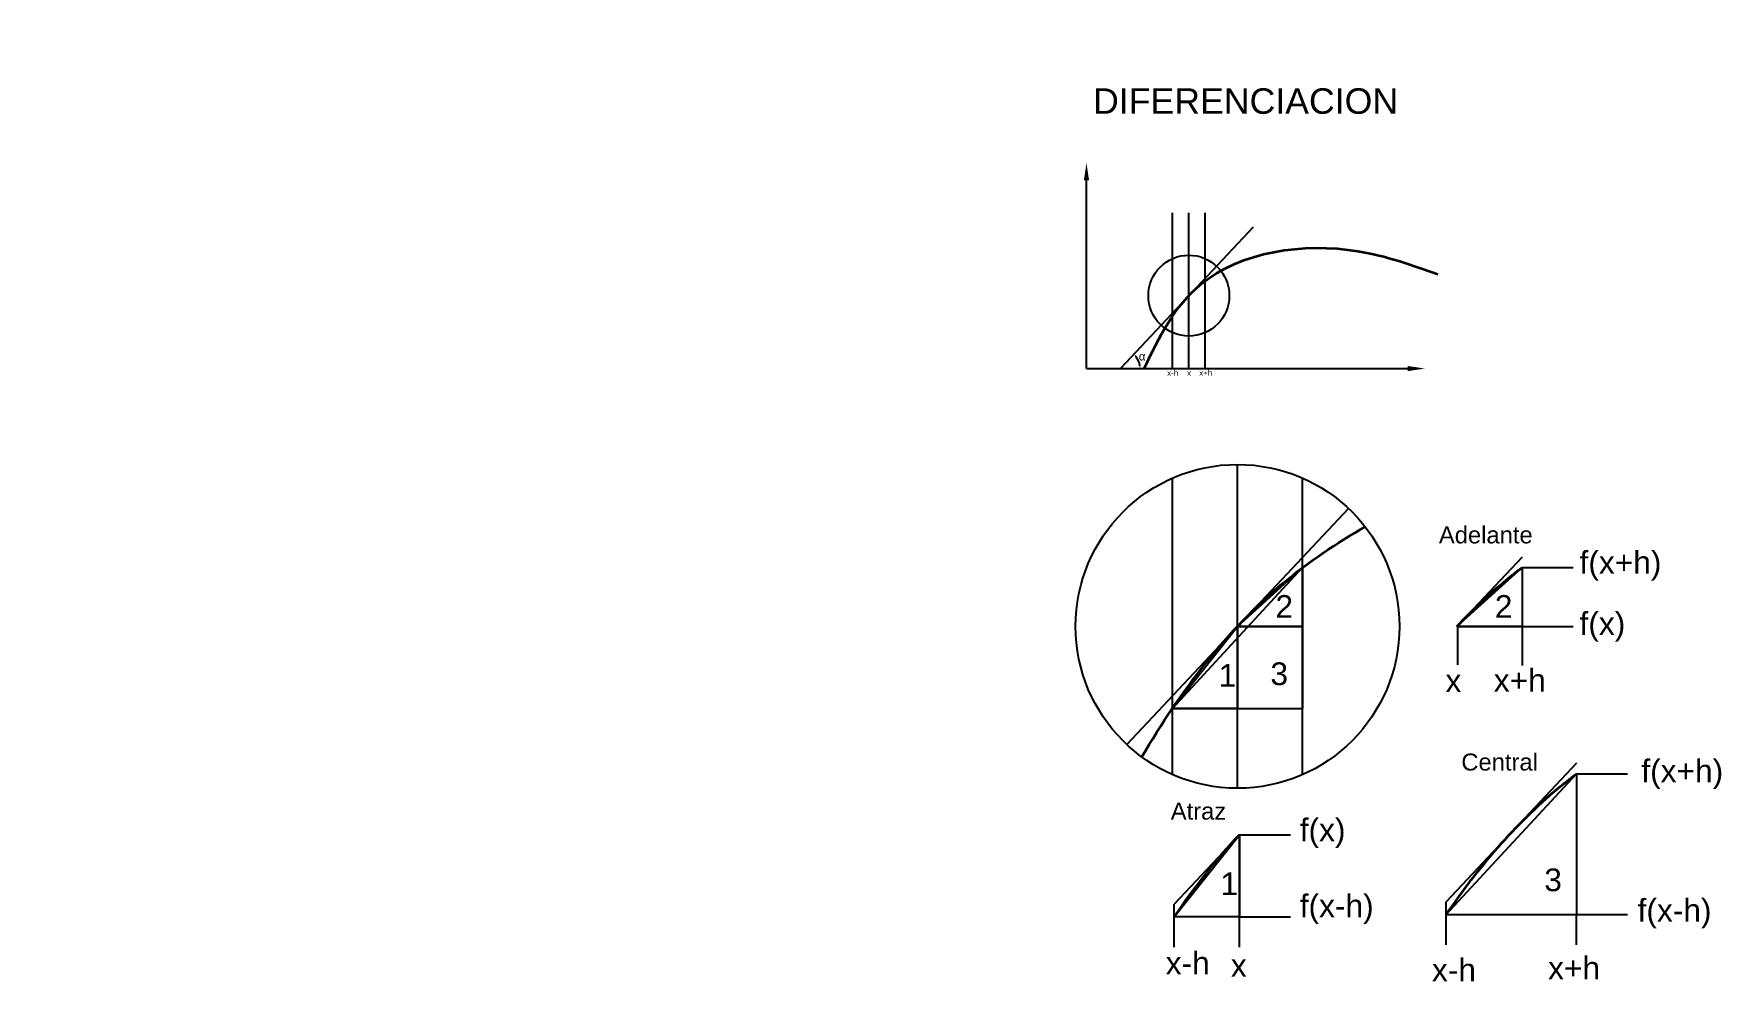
# Model space of a CAD drawing. Header units: millimetres. Extents: x -533 to 5009, y 102 to 1773.
# Drawn here: x -533 to 2442, y 102 to 1773 of the extents above; entities that cross this region are included whole.
import ezdxf

# ---------------------------------------------------------------- set-up
doc = ezdxf.new("R2010")
doc.units = ezdxf.units.MM
doc.styles.get("Standard").update_dxf_attribs({"font": 'arial.ttf'})
doc.dimstyles.new('ISO-25', dxfattribs={"dimtxt": 2.5, "dimasz": 5, "dimexe": 1.25, "dimexo": 0.625, "dimtad": 1, "dimtxsty": 'Standard', "dimcen": 2.5, "dimclrd": 4, "dimclre": 4, "dimadec": 0, "dimazin": 0, "dimtfac": 1, "dimtmove": 0, "dimatfit": 3, "dimfxl": 1, "dimarcsym": 0})

msp = doc.modelspace()

# ---------------------------------------------------------------- texts
at = {"attachment_point": 1}
for s, insert, char_height in [('{\\f@Arial Unicode MS|b0|i0|c0|p34;DIFERENCIACION}', (1334.417, 1677.085), 45), ('{\\fSymbol|b0|i0|c2|p18;a}', (1415.136, 1212.062), 15), ('{\\f@Arial Unicode MS|b0|i0|c0|p34;x-h}', (1465.072, 1180.171), 10), ('{\\f@Arial Unicode MS|b0|i0|c0|p34;x}', (1500.272, 1180.171), 10), ('{\\f@Arial Unicode MS|b0|i0|c0|p34;x+h}', (1521.556, 1180.368), 10), ('{\\f@Arial Unicode MS|b0|i0|c0|p34;Adelante}', (1944.11, 904.534), 30), ('{\\f@Arial Unicode MS|b0|i0|c0|p34;f(x+h)}', (2192.139, 861.005), 40), ('{\\f@Arial Unicode MS|b0|i0|c0|p34;2}', (1655.946, 783.378), 40), ('{\\f@Arial Unicode MS|b0|i0|c0|p34;2}', (2042.844, 783.378), 40), ('{\\f@Arial Unicode MS|b0|i0|c0|p34;f(x)}', (2192.139, 753.244), 40), ('{\\f@Arial Unicode MS|b0|i0|c0|p34;1}', (1555.742, 661.837), 40), ('{\\f@Arial Unicode MS|b0|i0|c0|p34;3}', (1647.119, 664.733), 40), ('{\\f@Arial Unicode MS|b0|i0|c0|p34;x+h}', (2040.962, 653.113), 40), ('{\\f@Arial Unicode MS|b0|i0|c0|p34;x}', (1955.827, 652.324), 40), ('{\\f@Arial Unicode MS|b0|i0|c0|p34;Central}', (1983.709, 504.042), 30), ('{\\f@Arial Unicode MS|b0|i0|c0|p34;f(x+h)}', (2301.098, 493.37), 40), ('{\\f@Arial Unicode MS|b0|i0|c0|p34;Atraz}', (1471.399, 417.516), 30), ('{\\f@Arial Unicode MS|b0|i0|c0|p34;f(x)}', (1698.788, 389.405), 40), ('{\\f@Arial Unicode MS|b0|i0|c0|p34;3}', (2129.96, 301.263), 40), ('{\\f@Arial Unicode MS|b0|i0|c0|p34;1}', (1558.983, 294.286), 40), ('{\\f@Arial Unicode MS|b0|i0|c0|p34;f(x-h)}', (1698.788, 255.428), 40), ('{\\f@Arial Unicode MS|b0|i0|c0|p34;f(x-h)}', (2294.492, 247.543), 40), ('{\\f@Arial Unicode MS|b0|i0|c0|p34;x-h}', (1462.476, 154.508), 40), ('{\\f@Arial Unicode MS|b0|i0|c0|p34;x}', (1577.342, 150.347), 40), ('{\\f@Arial Unicode MS|b0|i0|c0|p34;x-h}', (1931.899, 142.463), 40), ('{\\f@Arial Unicode MS|b0|i0|c0|p34;x+h}', (2136.708, 145.762), 40)]:
    msp.add_mtext_dynamic_manual_height_columns(s, width=36.8792, gutter_width=12.5, heights=[0], dxfattribs=dict(at, insert=insert, char_height=char_height))

# ---------------------------------------------------------------- blocks, each defined once
blk = doc.blocks.new('*D1')
at = {"color": 4, "lineweight": -2, "transparency": 16777216}
blk.add_arc((1382.5, 1182.9), 34.9, 8.2238, 38.5745, dxfattribs=at)
at = {"color": 4, "transparency": 16777216}
for points in [[(1409.1, 1204.1), (1410.4, 1205.2), (1406.4, 1208.3)], [(1417.8, 1187.9), (1416.2, 1187.8), (1417.4, 1182.9)]]:
    blk.add_solid(points, dxfattribs=at)
at = {"layer": 'Defpoints', "color": 0, "transparency": 16777216}
for p in [(1616.6, 1432.2), (1416.1, 1192.3), (1322.8, 1182.9), (1382.5, 1182.9), (1888.9, 1182.9)]:
    blk.add_point(p, dxfattribs=at)

# ---------------------------------------------------------------- dimensions: what is measured, and where the dimension line sits
dim = msp.add_angular_dim_2l(base=(1416.074, 1192.264), line1=((1616.635, 1432.209), (1382.493, 1182.889)), line2=((1322.778, 1182.889), (1888.881, 1182.889)), text=' ', dimstyle='ISO-25', override={"dimtxt": 10})
dim.commit()
dim.dimension.update_dxf_attribs({"geometry": '*D1', "text_midpoint": (-533.364, 1773.28)})

# ---------------------------------------------------------------- linework, layer by layer
at = {"color": 1}
for p, q in [((1322.778, 1182.889), (1322.778, 1514.749)), ((1322.778, 1182.889), (1888.881, 1182.889)), ((1589.105, 728.251), (1703.859, 831.839)), ((1703.859, 831.839), (1703.859, 728.251)), ((1976.003, 728.251), (2090.757, 831.839)), ((2090.757, 831.839), (2090.757, 728.251)), ((1474.35, 583.497), (1589.105, 728.251)), ((1589.105, 728.251), (1589.105, 583.497)), ((1703.859, 728.251), (1589.105, 728.251)), ((2090.757, 728.251), (1976.003, 728.251)), ((1589.105, 583.497), (1474.35, 583.497)), ((1477.591, 215.945), (1592.345, 360.699)), ((1592.345, 360.699), (1592.345, 215.945)), ((1592.345, 215.945), (1477.591, 215.945))]:
    msp.add_line(p, q, dxfattribs=at)
at = {"color": 5}
for p, q in [((1616.635, 1432.209), (1382.493, 1182.889)), ((1474.561, 1182.889), (1474.561, 1457.658)), ((1503.25, 1182.889), (1503.25, 1457.658)), ((1531.938, 1182.889), (1531.938, 1457.658)), ((1589.105, 442.765), (1589.105, 1013.738)), ((1474.35, 466.844), (1474.35, 989.659)), ((1703.859, 466.844), (1703.859, 989.659)), ((1784.54, 936.356), (1393.67, 520.147)), ((2090.757, 850.445), (1976.003, 728.251)), ((2090.757, 831.839), (2180.738, 831.839)), ((1977.108, 729.429), (1977.108, 660.335)), ((2090.757, 728.251), (2090.757, 659.158)), ((2090.757, 728.251), (2180.738, 728.251)), ((2186.7, 486.974), (1957.192, 242.587)), ((2186.7, 468.368), (2276.681, 468.368)), ((1592.345, 360.699), (1477.591, 238.506)), ((1592.345, 162.379), (1592.345, 360.699)), ((1592.345, 360.699), (1682.326, 360.699)), ((1477.591, 162.379), (1477.591, 238.506)), ((1957.192, 166.459), (1957.192, 242.587)), ((1592.345, 215.945), (1682.326, 215.945)), ((2186.7, 166.459), (2186.7, 220.026)), ((2186.7, 220.026), (2276.681, 220.026))]:
    msp.add_line(p, q, dxfattribs=at)
at = {"color": 3}
for p, q in [((1474.35, 583.497), (1703.859, 831.839)), ((1703.859, 831.839), (1703.859, 583.497)), ((1474.35, 583.497), (1703.859, 583.497)), ((1957.192, 220.026), (2186.7, 468.368)), ((2186.7, 468.368), (2186.7, 220.026)), ((2186.7, 468.368), (2186.7, 468.368)), ((1957.192, 220.026), (2186.7, 220.026))]:
    msp.add_line(p, q, dxfattribs=at)
for p, q in [((1589.105, 728.251), (1703.859, 728.251)), ((1976.003, 728.251), (2090.757, 728.251))]:
    msp.add_line(p, q)
at = {"color": 1}
for points in [[(1322.778, 1545.485, 0, 9.137, 0), (1322.778, 1514.749, 9.137, 9.137, 0)], [(1919.617, 1182.889, 0, 9.137, 0), (1888.881, 1182.889, 9.137, 9.137, 0)]]:
    msp.add_lwpolyline(points, format="xyseb", dxfattribs=at)
for centre, radius in [((1503.25, 1311.474), 71.372), ((1589.105, 728.251), 285.486)]:
    msp.add_circle(centre, radius)
at = {"lineweight": 35}
for points, knots in [([(1424.586, 1182.889), (1450.793, 1239.486), (1524.249, 1379.723), (1762.825, 1413.694), (1896.829, 1365.487), (1942.529, 1349.047)], [28.45328009, 28.45328009, 28.45328009, 28.45328009, 207.56860185, 491.46994953, 638.3997633, 638.3997633, 638.3997633, 638.3997633]), ([(1420.208, 498.085), (1489.871, 615.484), (1605.164, 768.019), (1763.188, 875.124), (1814.341, 903.668)], [106.0604964, 106.0604964, 106.0604964, 106.0604964, 207.56860185, 251.91697357, 251.91697357, 251.91697357, 251.91697357]), ([(1976.003, 728.251), (2001.774, 755.737), (2039.087, 791.267), (2079.593, 823.403), (2090.757, 831.839)], [178.47003401, 178.47003401, 178.47003401, 178.47003401, 207.56860185, 218.33930918, 218.33930918, 218.33930918, 218.33930918]), ([(1957.192, 220.026), (2013.94, 303.497), (2087.135, 389.798), (2175.537, 459.932), (2186.7, 468.368)], [131.32742747, 131.32742747, 131.32742747, 131.32742747, 207.56860185, 218.33930918, 218.33930918, 218.33930918, 218.33930918])]:
    msp.add_open_spline(points, degree=3, knots=knots, dxfattribs=at)
msp.add_open_spline([(1477.591, 215.945), (1512.68, 267.558), (1550.594, 316.169), (1592.345, 360.699)], degree=3, dxfattribs=at)

msp.set_redraw_order([(e.dxf.handle, doc.entitydb.next_handle()) for e in msp.query("TEXT MTEXT ATTDEF DIMENSION ARC_DIMENSION")])  # texts and dimensions are drawn at this point

doc.saveas('drawing.dxf')
